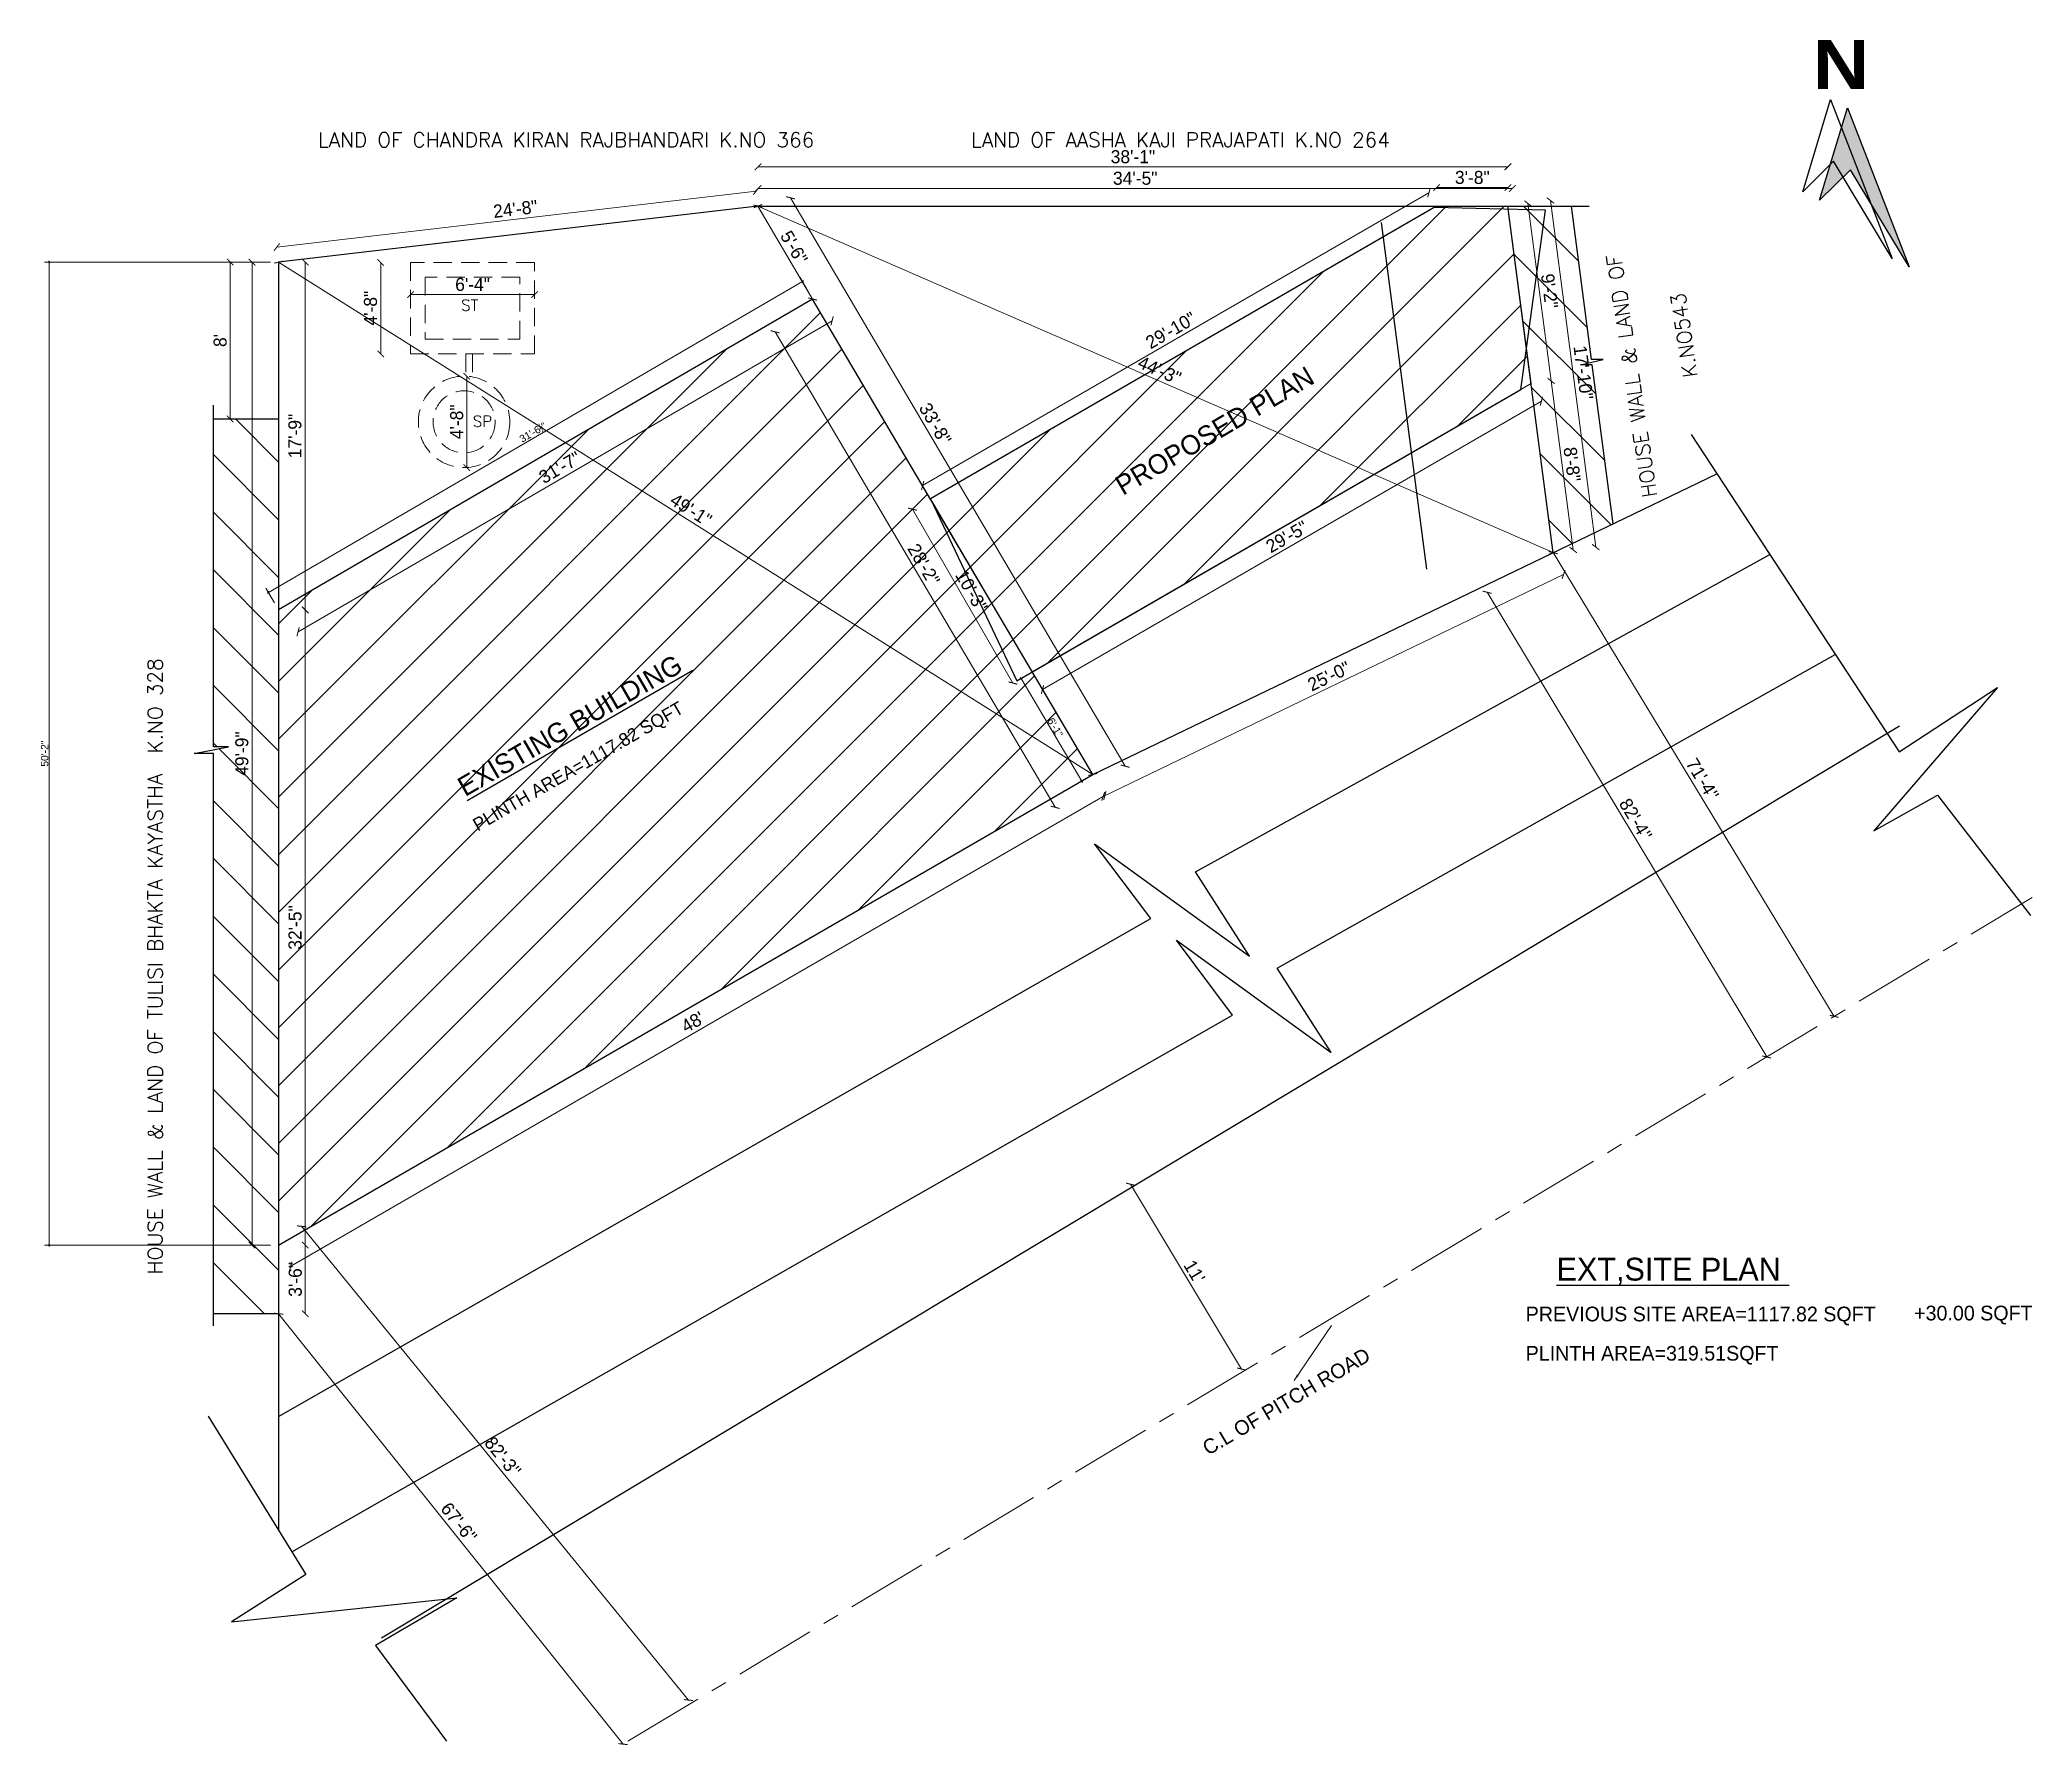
# Model space of a CAD drawing. Header units: inches. Extents: x 20273 to 74670, y -14357 to 735.
# Drawn here: x 63986 to 65207, y -10032 to -8987 of the extents above; entities that cross this region are included whole.
import ezdxf

# ---------------------------------------------------------------- set-up
doc = ezdxf.new("R2010")
doc.units = ezdxf.units.IN
doc.header["$LTSCALE"] = 5
doc.header["$MEASUREMENT"] = 0
doc.linetypes.add('CENTER', pattern=[2, 1.25, -0.25, 0.25, -0.25])
doc.linetypes.add('HIDDEN', pattern=[0.375, 0.25, -0.125])
doc.layers.add('A-WALL', color=7, linetype='Continuous', lineweight=9)
doc.layers.add('HATCH', color=253, linetype='Continuous', lineweight=0)
for name, color, linetype in [('DIM', 5, 'Continuous'), ('TEXT', 6, 'Continuous'), ('WALL', 7, 'Continuous')]:
    doc.layers.add(name, color=color, linetype=linetype)
doc.layers.add('dim line', color=7, linetype='Continuous', lineweight=15, true_color=0xfab2b2)
doc.styles.add('ARIAL', font='cityb___.ttf')
doc.styles.add('ROMANS', font='romans.shx', dxfattribs={"width": 0.8})
doc.styles.get("Standard").update_dxf_attribs({"font": 'arial.ttf'})
doc.styles.add('tt', font='stylu.ttf', dxfattribs={"height": 8})
doc.dimstyles.new('Copy(2) of STANDARD', dxfattribs={"dimtxt": 2, "dimasz": 4, "dimexe": 0, "dimexo": 0, "dimgap": 2, "dimtad": 1, "dimdec": 0, "dimzin": 0, "dimdsep": 46, "dimlunit": 3, "dimtxsty": 'tt', "dimblk": 'ARCHTICK', "dimcen": 0.0505, "dimse1": 1, "dimse2": 1, "dimclrd": 5, "dimclre": 5, "dimclrt": 7, "dimadec": 1, "dimazin": 0, "dimtm": 1e-09, "dimtfac": 1, "dimtdec": 0, "dimtofl": 0, "dimtmove": 1, "dimatfit": 3, "dimfxl": 1, "dimtolj": 2, "dimtzin": 0, "dimlwd": 13, "dimarcsym": 0})
doc.dimstyles.new('Standard$0', dxfattribs={"dimtxt": 6, "dimasz": 4, "dimexe": 3, "dimexo": 6, "dimgap": 3, "dimtad": 1, "dimdec": 1, "dimzin": 0, "dimdsep": 46, "dimlunit": 4, "dimtxsty": 'Standard', "dimcen": 0.09, "dimclrd": 6, "dimclre": 6, "dimclrt": 7, "dimadec": 0, "dimazin": 0, "dimtfac": 1, "dimtdec": 1, "dimtix": 1, "dimtofl": 0, "dimtmove": 1, "dimatfit": 3, "dimfxl": 1, "dimtolj": 1, "dimtzin": 0, "dimlwd": 18, "dimlwe": 18, "dimarcsym": 0})
pattern_1 = [(45, (43778.834, -5586.145), (-17.67767, 17.67767), [])]
pattern_2 = [(135, (43048.27, -24259.536), (-17.67767, -17.67767), [])]

# ---------------------------------------------------------------- blocks, each defined once
blk = doc.blocks.new('_ArchTick')
at = {"color": 0, "linetype": 'ByBlock', "const_width": 0.15}
blk.add_lwpolyline([(-0.5, -0.5), (0.5, 0.5)], dxfattribs=at)
blk = doc.blocks.new('*D733')
at = {"layer": 'Defpoints', "color": 0, "ltscale": 5, "transparency": 16777216}
for p in [(64841.7, -9089.1), (64526.9, -9260.2), (64531.6, -9268.3)]:
    blk.add_point(p, dxfattribs=at)
at = {"layer": 'DIM', "color": 5, "lineweight": 13, "ltscale": 5, "transparency": 16777216}
blk.add_line((64837, -9081), (64526.9, -9260.2), dxfattribs=at)
at = {"layer": 'DIM', "color": 5, "lineweight": 13, "ltscale": 5, "transparency": 16777216, "xscale": 4, "yscale": 4, "zscale": 4}
for p, rotation in [((64837, -9081), 30.02282740670279), ((64526.9, -9260.2), 210.0228274067028)]:
    blk.add_blockref('_ArchTick', p, dxfattribs=dict(at, rotation=rotation))
at = {"layer": 'DIM', "color": 7, "ltscale": 5, "transparency": 16777216, "insert": (64678.9, -9165.2), "char_height": 8, "attachment_point": 5, "rotation": 30.0228, "style": 'tt'}
blk.add_mtext('\\A2;29\'-10"', dxfattribs=at)
blk = doc.blocks.new('*D734')
at = {"layer": 'Defpoints', "color": 0, "ltscale": 5, "transparency": 16777216}
for p in [(64899.6, -9197.8), (64905.9, -9208.6), (64594.1, -9374.3)]:
    blk.add_point(p, dxfattribs=at)
at = {"layer": 'DIM', "color": 5, "lineweight": 13, "ltscale": 5, "transparency": 16777216}
blk.add_line((64600.3, -9385.2), (64905.9, -9208.6), dxfattribs=at)
at = {"layer": 'DIM', "color": 5, "lineweight": 13, "ltscale": 5, "transparency": 16777216, "xscale": 4, "yscale": 4, "zscale": 4}
for p, rotation in [((64905.9, -9208.6), 30.02282740670279), ((64600.3, -9385.2), 210.0228274067028)]:
    blk.add_blockref('_ArchTick', p, dxfattribs=dict(at, rotation=rotation))
at = {"layer": 'DIM', "color": 7, "ltscale": 5, "transparency": 16777216, "insert": (64750, -9291.6), "char_height": 8, "attachment_point": 5, "rotation": 30.0228, "style": 'tt'}
blk.add_mtext('\\A2;29\'-5"', dxfattribs=at)
blk = doc.blocks.new('*D735')
at = {"layer": 'Defpoints', "color": 0, "ltscale": 5, "transparency": 16777216}
for p in [(64885.4, -9077.8), (64841.7, -9089.1), (64885.4, -9089.1)]:
    blk.add_point(p, dxfattribs=at)
at = {"layer": 'DIM', "color": 5, "lineweight": 13, "ltscale": 5, "transparency": 16777216}
blk.add_line((64841.7, -9077.8), (64885.4, -9077.8), dxfattribs=at)
at = {"layer": 'DIM', "color": 5, "lineweight": 13, "ltscale": 5, "transparency": 16777216, "xscale": 4, "yscale": 4, "zscale": 4, "rotation": 180}
blk.add_blockref('_ArchTick', (64841.7, -9077.8), dxfattribs=at)
at = {"layer": 'DIM', "color": 5, "lineweight": 13, "ltscale": 5, "transparency": 16777216, "xscale": 4, "yscale": 4, "zscale": 4}
blk.add_blockref('_ArchTick', (64885.4, -9077.8), dxfattribs=at)
at = {"layer": 'DIM', "color": 7, "ltscale": 5, "transparency": 16777216, "insert": (64863.6, -9071.6), "char_height": 8, "attachment_point": 5, "style": 'tt'}
blk.add_mtext('\\A2;3\'-8"', dxfattribs=at)
blk = doc.blocks.new('*D736')
at = {"layer": 'Defpoints', "color": 0, "ltscale": 5, "transparency": 16777216}
for p in [(64885.4, -9089.1), (64897.7, -9087.5), (64899.6, -9197.8)]:
    blk.add_point(p, dxfattribs=at)
at = {"layer": 'DIM', "color": 5, "lineweight": 13, "ltscale": 5, "transparency": 16777216}
blk.add_line((64911.9, -9196.2), (64897.7, -9087.5), dxfattribs=at)
at = {"layer": 'DIM', "color": 5, "lineweight": 13, "ltscale": 5, "transparency": 16777216, "xscale": 4, "yscale": 4, "zscale": 4}
for p, rotation in [((64897.7, -9087.5), 97.43550611294224), ((64911.9, -9196.2), 277.4355061129422)]:
    blk.add_blockref('_ArchTick', p, dxfattribs=dict(at, rotation=rotation))
at = {"layer": 'DIM', "color": 7, "ltscale": 5, "transparency": 16777216, "insert": (64910.9, -9141.1), "char_height": 8, "attachment_point": 5, "rotation": 277.4355, "style": 'tt'}
blk.add_mtext('\\A2;9\'-2"', dxfattribs=at)
blk = doc.blocks.new('*D737')
at = {"layer": 'Defpoints', "color": 0, "ltscale": 5, "transparency": 16777216}
for p in [(64531.6, -9268.3), (64582.2, -9381.2), (64594.1, -9374.3)]:
    blk.add_point(p, dxfattribs=at)
at = {"layer": 'DIM', "color": 5, "lineweight": 13, "ltscale": 5, "transparency": 16777216}
blk.add_line((64520.7, -9274.7), (64582.2, -9381.2), dxfattribs=at)
at = {"layer": 'DIM', "color": 5, "lineweight": 13, "ltscale": 5, "transparency": 16777216, "xscale": 4, "yscale": 4, "zscale": 4}
for p, rotation in [((64520.7, -9274.7), 120.0228274067028), ((64582.2, -9381.2), 300.0228274067028)]:
    blk.add_blockref('_ArchTick', p, dxfattribs=dict(at, rotation=rotation))
at = {"layer": 'DIM', "color": 7, "ltscale": 5, "transparency": 16777216, "insert": (64556.8, -9324.8), "char_height": 8, "attachment_point": 5, "rotation": 300.0228, "style": 'tt'}
blk.add_mtext('\\A2;10\'-3"', dxfattribs=at)
blk = doc.blocks.new('*D713')
at = {"layer": 'Defpoints', "color": 0, "ltscale": 5, "transparency": 16777216}
for p in [(64426, -9089.1), (64426, -9089.1), (64913.1, -9301.3)]:
    blk.add_point(p, dxfattribs=at)
at = {"layer": 'DIM', "color": 5, "lineweight": 13, "ltscale": 5, "transparency": 16777216}
blk.add_line((64913.1, -9301.3), (64426, -9089.1), dxfattribs=at)
at = {"layer": 'DIM', "color": 5, "lineweight": 13, "ltscale": 5, "transparency": 16777216, "xscale": 4, "yscale": 4, "zscale": 4}
for p, rotation in [((64426, -9089.1), 156.4590553134295), ((64913.1, -9301.3), 336.4590553134295)]:
    blk.add_blockref('_ArchTick', p, dxfattribs=dict(at, rotation=rotation))
at = {"layer": 'DIM', "color": 7, "ltscale": 5, "transparency": 16777216, "insert": (64672, -9189.6), "char_height": 8, "attachment_point": 5, "rotation": 336.4591, "style": 'tt'}
blk.add_mtext('\\A2;44\'-3"', dxfattribs=at)
blk = doc.blocks.new('*D714')
at = {"layer": 'Defpoints', "color": 0, "ltscale": 5, "transparency": 16777216}
for p in [(64477.1, -9065.6), (64445.9, -9084), (64682.2, -9413.7)]:
    blk.add_point(p, dxfattribs=at)
at = {"layer": 'DIM', "color": 5, "lineweight": 13, "ltscale": 5, "transparency": 16777216}
blk.add_line((64651, -9432.1), (64445.9, -9084), dxfattribs=at)
at = {"layer": 'DIM', "color": 5, "lineweight": 13, "ltscale": 5, "transparency": 16777216, "xscale": 4, "yscale": 4, "zscale": 4}
for p, rotation in [((64445.9, -9084), 120.5085900979847), ((64651, -9432.1), 300.5085900979847)]:
    blk.add_blockref('_ArchTick', p, dxfattribs=dict(at, rotation=rotation))
at = {"layer": 'DIM', "color": 7, "ltscale": 5, "transparency": 16777216, "insert": (64534.6, -9222.4), "char_height": 8, "attachment_point": 5, "rotation": 300.5086, "style": 'tt'}
blk.add_mtext('\\A2;33\'-8"', dxfattribs=at)
blk = doc.blocks.new('*D738')
at = {"layer": 'Defpoints', "color": 0, "ltscale": 5, "transparency": 16777216}
for p in [(64132.4, -9123.4), (64631.1, -9437.2), (64631.1, -9437.2)]:
    blk.add_point(p, dxfattribs=at)
at = {"layer": 'DIM', "color": 5, "lineweight": 13, "ltscale": 5, "transparency": 16777216}
blk.add_line((64132.4, -9123.4), (64631.1, -9437.2), dxfattribs=at)
at = {"layer": 'DIM', "color": 5, "lineweight": 13, "ltscale": 5, "transparency": 16777216, "xscale": 4, "yscale": 4, "zscale": 4}
for p, rotation in [((64132.4, -9123.4), 147.8211343331413), ((64631.1, -9437.2), 327.8211343331413)]:
    blk.add_blockref('_ArchTick', p, dxfattribs=dict(at, rotation=rotation))
at = {"layer": 'DIM', "color": 7, "ltscale": 5, "transparency": 16777216, "insert": (64385, -9275.1), "char_height": 8, "attachment_point": 5, "rotation": 327.8211, "style": 'tt'}
blk.add_mtext('\\A2;49\'-1"', dxfattribs=at)
blk = doc.blocks.new('*D715')
at = {"layer": 'Defpoints', "color": 0, "ltscale": 5, "transparency": 16777216}
for p in [(64885.4, -9065), (64426, -9089.1), (64885.4, -9089.1)]:
    blk.add_point(p, dxfattribs=at)
at = {"layer": 'DIM', "color": 5, "lineweight": 13, "ltscale": 5, "transparency": 16777216}
blk.add_line((64426, -9065), (64885.4, -9065), dxfattribs=at)
at = {"layer": 'DIM', "color": 5, "lineweight": 13, "ltscale": 5, "transparency": 16777216, "xscale": 4, "yscale": 4, "zscale": 4, "rotation": 180}
blk.add_blockref('_ArchTick', (64426, -9065), dxfattribs=at)
at = {"layer": 'DIM', "color": 5, "lineweight": 13, "ltscale": 5, "transparency": 16777216, "xscale": 4, "yscale": 4, "zscale": 4}
blk.add_blockref('_ArchTick', (64885.4, -9065), dxfattribs=at)
at = {"layer": 'DIM', "color": 7, "ltscale": 5, "transparency": 16777216, "insert": (64655.7, -9058.9), "char_height": 8, "attachment_point": 5, "style": 'tt'}
blk.add_mtext('\\A2;38\'-1"', dxfattribs=at)
blk = doc.blocks.new('*D716')
at = {"layer": 'Defpoints', "color": 0, "ltscale": 5, "transparency": 16777216}
for p in [(64424.9, -9079.9), (64426, -9089.1), (64132.4, -9123.4)]:
    blk.add_point(p, dxfattribs=at)
at = {"layer": 'DIM', "color": 5, "lineweight": 13, "ltscale": 5, "transparency": 16777216}
blk.add_line((64131.3, -9114.2), (64424.9, -9079.9), dxfattribs=at)
at = {"layer": 'DIM', "color": 5, "lineweight": 13, "ltscale": 5, "transparency": 16777216, "xscale": 4, "yscale": 4, "zscale": 4}
for p, rotation in [((64424.9, -9079.9), 6.656485109489094), ((64131.3, -9114.2), 186.6564851094891)]:
    blk.add_blockref('_ArchTick', p, dxfattribs=dict(at, rotation=rotation))
at = {"layer": 'DIM', "color": 7, "ltscale": 5, "transparency": 16777216, "insert": (64277.4, -9090.9), "char_height": 8, "attachment_point": 5, "rotation": 6.6565, "style": 'tt'}
blk.add_mtext('\\A2;24\'-8"', dxfattribs=at)
blk = doc.blocks.new('*D717')
at = {"layer": 'Defpoints', "color": 0, "ltscale": 5, "transparency": 16777216}
for p in [(64116.1, -9123.4), (64132.4, -9123.4), (64132.4, -9725.4)]:
    blk.add_point(p, dxfattribs=at)
at = {"layer": 'DIM', "color": 5, "lineweight": 13, "ltscale": 5, "transparency": 16777216}
blk.add_line((64116.1, -9725.4), (64116.1, -9123.4), dxfattribs=at)
at = {"layer": 'DIM', "color": 5, "lineweight": 13, "ltscale": 5, "transparency": 16777216, "xscale": 4, "yscale": 4, "zscale": 4}
for p, rotation in [((64116.1, -9123.4), 90), ((64116.1, -9725.4), 270)]:
    blk.add_blockref('_ArchTick', p, dxfattribs=dict(at, rotation=rotation))
at = {"layer": 'DIM', "color": 7, "ltscale": 5, "transparency": 16777216, "insert": (64109.9, -9424.4), "char_height": 8, "attachment_point": 5, "rotation": 90, "style": 'tt'}
blk.add_mtext('\\A2;49\'-9"', dxfattribs=at)
blk = doc.blocks.new('*D718')
at = {"layer": 'Defpoints', "color": 0, "ltscale": 5, "transparency": 16777216}
for p in [(64913.1, -9301.3), (64919.5, -9314.7), (64631.1, -9437.2)]:
    blk.add_point(p, dxfattribs=at)
at = {"layer": 'DIM', "color": 5, "lineweight": 13, "ltscale": 5, "transparency": 16777216}
blk.add_line((64637.5, -9450.6), (64919.5, -9314.7), dxfattribs=at)
at = {"layer": 'DIM', "color": 5, "lineweight": 13, "ltscale": 5, "transparency": 16777216, "xscale": 4, "yscale": 4, "zscale": 4}
for p, rotation in [((64919.5, -9314.7), 25.72641114425595), ((64637.5, -9450.6), 205.726411144256)]:
    blk.add_blockref('_ArchTick', p, dxfattribs=dict(at, rotation=rotation))
at = {"layer": 'DIM', "color": 7, "ltscale": 5, "transparency": 16777216, "insert": (64775.8, -9377), "char_height": 8, "attachment_point": 5, "rotation": 25.7264, "style": 'tt'}
blk.add_mtext('\\A2;25\'-0"', dxfattribs=at)
blk = doc.blocks.new('*D719')
at = {"layer": 'Defpoints', "color": 0, "ltscale": 5, "transparency": 16777216}
for p in [(64132.4, -9725.4), (64383.4, -10004), (64369.3, -10015.5)]:
    blk.add_point(p, dxfattribs=at)
at = {"layer": 'DIM', "color": 5, "lineweight": 13, "ltscale": 5, "transparency": 16777216}
blk.add_line((64146.5, -9713.9), (64383.4, -10004), dxfattribs=at)
at = {"layer": 'DIM', "color": 5, "lineweight": 13, "ltscale": 5, "transparency": 16777216, "xscale": 4, "yscale": 4, "zscale": 4}
for p, rotation in [((64146.5, -9713.9), 129.2346719250575), ((64383.4, -10004), 309.2346719250575)]:
    blk.add_blockref('_ArchTick', p, dxfattribs=dict(at, rotation=rotation))
at = {"layer": 'DIM', "color": 7, "ltscale": 5, "transparency": 16777216, "insert": (64269.7, -9855), "char_height": 8, "attachment_point": 5, "rotation": 309.2347, "style": 'tt'}
blk.add_mtext("\\A2;82'-3''", dxfattribs=at)
blk = doc.blocks.new('*D720')
at = {"layer": 'Defpoints', "color": 0, "ltscale": 5, "transparency": 16777216}
for p in [(64913.1, -9301.3), (65084.2, -9586), (65043.9, -9610.2)]:
    blk.add_point(p, dxfattribs=at)
at = {"layer": 'DIM', "color": 5, "lineweight": 13, "ltscale": 5, "transparency": 16777216}
blk.add_line((64872.7, -9325.6), (65043.9, -9610.2), dxfattribs=at)
at = {"layer": 'DIM', "color": 5, "lineweight": 13, "ltscale": 5, "transparency": 16777216, "xscale": 4, "yscale": 4, "zscale": 4}
for p, rotation in [((64872.7, -9325.6), 121.020957503502), ((65043.9, -9610.2), 301.020957503502)]:
    blk.add_blockref('_ArchTick', p, dxfattribs=dict(at, rotation=rotation))
at = {"layer": 'DIM', "color": 7, "ltscale": 5, "transparency": 16777216, "insert": (64963.6, -9464.7), "char_height": 8, "attachment_point": 5, "rotation": 301.021, "style": 'tt'}
blk.add_mtext("\\A2;82'-4''", dxfattribs=at)
blk = doc.blocks.new('*D721')
at = {"layer": 'Defpoints', "color": 0, "ltscale": 5, "transparency": 16777216}
for p in [(64654.2, -9688.1), (64654.2, -9688.1), (64722.2, -9801.3)]:
    blk.add_point(p, dxfattribs=at)
at = {"layer": 'DIM', "color": 5, "lineweight": 13, "ltscale": 5, "transparency": 16777216}
blk.add_line((64722.2, -9801.3), (64654.2, -9688.1), dxfattribs=at)
at = {"layer": 'DIM', "color": 5, "lineweight": 13, "ltscale": 5, "transparency": 16777216, "xscale": 4, "yscale": 4, "zscale": 4}
for p, rotation in [((64654.2, -9688.1), 120.9954618466229), ((64722.2, -9801.3), 300.9954618466229)]:
    blk.add_blockref('_ArchTick', p, dxfattribs=dict(at, rotation=rotation))
at = {"layer": 'DIM', "color": 7, "ltscale": 5, "transparency": 16777216, "insert": (64693.4, -9741.6), "char_height": 8, "attachment_point": 5, "rotation": 300.9955, "style": 'tt'}
blk.add_mtext("\\A2;11'", dxfattribs=at)
blk = doc.blocks.new('*D722')
at = {"layer": 'Defpoints', "color": 0, "ltscale": 5, "transparency": 16777216}
for p in [(64913.1, -9301.3), (65085.3, -9585.3), (65085.3, -9585.3)]:
    blk.add_point(p, dxfattribs=at)
at = {"layer": 'DIM', "color": 5, "lineweight": 13, "ltscale": 5, "transparency": 16777216}
blk.add_line((64913.1, -9301.3), (65085.3, -9585.3), dxfattribs=at)
at = {"layer": 'DIM', "color": 5, "lineweight": 13, "ltscale": 5, "transparency": 16777216, "xscale": 4, "yscale": 4, "zscale": 4}
for p, rotation in [((64913.1, -9301.3), 121.2299142519415), ((65085.3, -9585.3), 301.2299142519415)]:
    blk.add_blockref('_ArchTick', p, dxfattribs=dict(at, rotation=rotation))
at = {"layer": 'DIM', "color": 7, "ltscale": 5, "transparency": 16777216, "insert": (65004.6, -9440.1), "char_height": 8, "attachment_point": 5, "rotation": 301.2299, "style": 'tt'}
blk.add_mtext("\\A2;71'-4''", dxfattribs=at)
blk = doc.blocks.new('*D723')
at = {"layer": 'Defpoints', "color": 0, "ltscale": 5, "transparency": 16777216}
for p in [(64132.4, -9767.4), (64343.4, -10031), (64343.4, -10031)]:
    blk.add_point(p, dxfattribs=at)
at = {"layer": 'DIM', "color": 5, "lineweight": 13, "ltscale": 5, "transparency": 16777216}
blk.add_line((64132.4, -9767.4), (64343.4, -10031), dxfattribs=at)
at = {"layer": 'DIM', "color": 5, "lineweight": 13, "ltscale": 5, "transparency": 16777216, "xscale": 4, "yscale": 4, "zscale": 4}
for p, rotation in [((64132.4, -9767.4), 128.6745829796092), ((64343.4, -10031), 308.6745829796092)]:
    blk.add_blockref('_ArchTick', p, dxfattribs=dict(at, rotation=rotation))
at = {"layer": 'DIM', "color": 7, "ltscale": 5, "transparency": 16777216, "insert": (64242.8, -9895.3), "char_height": 8, "attachment_point": 5, "rotation": 308.6746, "style": 'tt'}
blk.add_mtext("\\A2;67'-6''", dxfattribs=at)
blk = doc.blocks.new('*D724')
at = {"layer": 'Defpoints', "color": 0, "ltscale": 5, "transparency": 16777216}
for p in [(64885.4, -9089.1), (64939.2, -9297.9), (64913.1, -9301.3)]:
    blk.add_point(p, dxfattribs=at)
at = {"layer": 'DIM', "color": 5, "lineweight": 13, "ltscale": 5, "transparency": 16777216}
blk.add_line((64911.5, -9085.7), (64939.2, -9297.9), dxfattribs=at)
at = {"layer": 'DIM', "color": 5, "lineweight": 13, "ltscale": 5, "transparency": 16777216, "xscale": 4, "yscale": 4, "zscale": 4}
for p, rotation in [((64911.5, -9085.7), 97.43550611295157), ((64939.2, -9297.9), 277.4355061129515)]:
    blk.add_blockref('_ArchTick', p, dxfattribs=dict(at, rotation=rotation))
at = {"layer": 'DIM', "color": 7, "ltscale": 5, "transparency": 16777216, "insert": (64931.6, -9191), "char_height": 8, "attachment_point": 5, "rotation": 277.4355, "style": 'tt'}
blk.add_mtext('\\A2;17\'-10"', dxfattribs=at)
blk = doc.blocks.new('*D725')
at = {"layer": 'Defpoints', "color": 0, "ltscale": 5, "transparency": 16777216}
for p in [(64247.1, -9193.3), (64244.9, -9249.2), (64247.6, -9249.2)]:
    blk.add_point(p, dxfattribs=at)
at = {"layer": 'DIM', "color": 5, "lineweight": 13, "ltscale": 5, "transparency": 16777216}
blk.add_line((64247.6, -9193.3), (64247.6, -9249.2), dxfattribs=at)
at = {"layer": 'DIM', "color": 5, "lineweight": 13, "ltscale": 5, "transparency": 16777216, "xscale": 4, "yscale": 4, "zscale": 4}
for p, rotation in [((64247.6, -9193.3), 90), ((64247.6, -9249.2), 270)]:
    blk.add_blockref('_ArchTick', p, dxfattribs=dict(at, rotation=rotation))
at = {"layer": 'DIM', "color": 7, "ltscale": 5, "transparency": 16777216, "insert": (64241.5, -9221.2), "char_height": 8, "attachment_point": 5, "rotation": 90, "style": 'tt'}
blk.add_mtext('\\A2;4\'-8"', dxfattribs=at)
blk = doc.blocks.new('*D726')
at = {"layer": 'Defpoints', "color": 0, "ltscale": 5, "transparency": 16777216}
for p in [(64213.2, -9123.6), (64194.9, -9179.6), (64213.2, -9179.6)]:
    blk.add_point(p, dxfattribs=at)
at = {"layer": 'DIM', "color": 5, "lineweight": 13, "ltscale": 5, "transparency": 16777216}
blk.add_line((64194.9, -9123.6), (64194.9, -9179.6), dxfattribs=at)
at = {"layer": 'DIM', "color": 5, "lineweight": 13, "ltscale": 5, "transparency": 16777216, "xscale": 4, "yscale": 4, "zscale": 4}
for p, rotation in [((64194.9, -9123.6), 90), ((64194.9, -9179.6), 270)]:
    blk.add_blockref('_ArchTick', p, dxfattribs=dict(at, rotation=rotation))
at = {"layer": 'DIM', "color": 7, "ltscale": 5, "transparency": 16777216, "insert": (64188.7, -9151.6), "char_height": 8, "attachment_point": 5, "rotation": 90, "style": 'tt'}
blk.add_mtext('\\A2;4\'-8"', dxfattribs=at)
blk = doc.blocks.new('*D727')
at = {"layer": 'Defpoints', "color": 0, "ltscale": 5, "transparency": 16777216}
for p in [(64213.2, -9152.6), (64289.2, -9143.3), (64289.2, -9152.6)]:
    blk.add_point(p, dxfattribs=at)
at = {"layer": 'DIM', "color": 5, "lineweight": 13, "ltscale": 5, "transparency": 16777216}
blk.add_line((64213.2, -9143.3), (64289.2, -9143.3), dxfattribs=at)
at = {"layer": 'DIM', "color": 5, "lineweight": 13, "ltscale": 5, "transparency": 16777216, "xscale": 4, "yscale": 4, "zscale": 4, "rotation": 180}
blk.add_blockref('_ArchTick', (64213.2, -9143.3), dxfattribs=at)
at = {"layer": 'DIM', "color": 5, "lineweight": 13, "ltscale": 5, "transparency": 16777216, "xscale": 4, "yscale": 4, "zscale": 4}
blk.add_blockref('_ArchTick', (64289.2, -9143.3), dxfattribs=at)
at = {"layer": 'DIM', "color": 7, "ltscale": 5, "transparency": 16777216, "insert": (64251.2, -9137.1), "char_height": 8, "attachment_point": 5, "style": 'tt'}
blk.add_mtext('\\A2;6\'-4"', dxfattribs=at)
blk = doc.blocks.new('*D728')
at = {"layer": 'Defpoints', "color": 0, "ltscale": 5, "transparency": 16777216}
for p in [(64132.4, -9123.4), (64148.7, -9123.4), (64132.4, -9336.4)]:
    blk.add_point(p, dxfattribs=at)
at = {"layer": 'DIM', "color": 5, "lineweight": 13, "ltscale": 5, "transparency": 16777216}
blk.add_line((64148.7, -9336.4), (64148.7, -9123.4), dxfattribs=at)
at = {"layer": 'DIM', "color": 5, "lineweight": 13, "ltscale": 5, "transparency": 16777216, "xscale": 4, "yscale": 4, "zscale": 4}
for p, rotation in [((64148.7, -9123.4), 90), ((64148.7, -9336.4), 270)]:
    blk.add_blockref('_ArchTick', p, dxfattribs=dict(at, rotation=rotation))
at = {"layer": 'DIM', "color": 7, "ltscale": 5, "transparency": 16777216, "insert": (64142.4, -9229.9), "char_height": 8, "attachment_point": 5, "rotation": 90, "style": 'tt'}
blk.add_mtext('\\A2;17\'-9"', dxfattribs=at)
blk = doc.blocks.new('*D739')
at = {"layer": 'Defpoints', "color": 0, "ltscale": 5, "transparency": 16777216}
for p in [(64163.1, -9336.4), (64148.7, -9725.4), (64163.1, -9725.4)]:
    blk.add_point(p, dxfattribs=at)
at = {"layer": 'DIM', "color": 5, "lineweight": 13, "ltscale": 5, "transparency": 16777216}
blk.add_line((64148.7, -9336.4), (64148.7, -9725.4), dxfattribs=at)
at = {"layer": 'DIM', "color": 5, "lineweight": 13, "ltscale": 5, "transparency": 16777216, "xscale": 4, "yscale": 4, "zscale": 4}
for p, rotation in [((64148.7, -9336.4), 90), ((64148.7, -9725.4), 270)]:
    blk.add_blockref('_ArchTick', p, dxfattribs=dict(at, rotation=rotation))
at = {"layer": 'DIM', "color": 7, "ltscale": 5, "transparency": 16777216, "insert": (64142.5, -9530.9), "char_height": 8, "attachment_point": 5, "rotation": 90, "style": 'tt'}
blk.add_mtext('\\A2;32\'-5"', dxfattribs=at)
blk = doc.blocks.new('*D729')
at = {"layer": 'Defpoints', "color": 0, "ltscale": 5, "transparency": 16777216}
for p in [(64510.6, -9122.5), (64682.2, -9413.7), (64608.1, -9457.3)]:
    blk.add_point(p, dxfattribs=at)
at = {"layer": 'DIM', "color": 5, "lineweight": 13, "ltscale": 5, "transparency": 16777216}
blk.add_line((64436.5, -9166.1), (64608.1, -9457.3), dxfattribs=at)
at = {"layer": 'DIM', "color": 5, "lineweight": 13, "ltscale": 5, "transparency": 16777216, "xscale": 4, "yscale": 4, "zscale": 4}
for p, rotation in [((64436.5, -9166.1), 120.5085900979861), ((64608.1, -9457.3), 300.5085900979861)]:
    blk.add_blockref('_ArchTick', p, dxfattribs=dict(at, rotation=rotation))
at = {"layer": 'DIM', "color": 7, "ltscale": 5, "transparency": 16777216, "insert": (64527.6, -9308.6), "char_height": 8, "attachment_point": 5, "rotation": 300.5086, "style": 'tt'}
blk.add_mtext('\\A2;28\'-2"', dxfattribs=at)
blk = doc.blocks.new('*D740')
at = {"layer": 'Defpoints', "color": 0, "ltscale": 5, "transparency": 16777216}
for p in [(64459.5, -9139), (64471.4, -9159.4), (64132.4, -9329.4)]:
    blk.add_point(p, dxfattribs=at)
at = {"layer": 'DIM', "color": 5, "lineweight": 13, "ltscale": 5, "transparency": 16777216}
blk.add_line((64144.3, -9349.8), (64471.4, -9159.4), dxfattribs=at)
at = {"layer": 'DIM', "color": 5, "lineweight": 13, "ltscale": 5, "transparency": 16777216, "xscale": 4, "yscale": 4, "zscale": 4}
for p, rotation in [((64471.4, -9159.4), 30.20167562402278), ((64144.3, -9349.8), 210.2016756240228)]:
    blk.add_blockref('_ArchTick', p, dxfattribs=dict(at, rotation=rotation))
at = {"layer": 'DIM', "color": 7, "ltscale": 5, "transparency": 16777216, "insert": (64304.7, -9249.2), "char_height": 8, "attachment_point": 5, "rotation": 30.2017, "style": 'tt'}
blk.add_mtext('\\A2;31\'-7"', dxfattribs=at)
blk = doc.blocks.new('*D730')
at = {"layer": 'Defpoints', "color": 0, "ltscale": 5, "transparency": 16777216}
for p in [(64631.1, -9437.2), (64638.5, -9450.1), (64132.4, -9725.4)]:
    blk.add_point(p, dxfattribs=at)
at = {"layer": 'DIM', "color": 5, "lineweight": 13, "ltscale": 5, "transparency": 16777216}
blk.add_line((64139.8, -9738.3), (64638.5, -9450.1), dxfattribs=at)
at = {"layer": 'DIM', "color": 5, "lineweight": 13, "ltscale": 5, "transparency": 16777216, "xscale": 4, "yscale": 4, "zscale": 4}
for p, rotation in [((64638.5, -9450.1), 30.02282740668972), ((64139.8, -9738.3), 210.0228274066897)]:
    blk.add_blockref('_ArchTick', p, dxfattribs=dict(at, rotation=rotation))
at = {"layer": 'DIM', "color": 7, "ltscale": 5, "transparency": 16777216, "insert": (64386.1, -9588.8), "char_height": 8, "attachment_point": 5, "rotation": 30.0228, "style": 'tt'}
blk.add_mtext("\\A2;48'", dxfattribs=at)
blk = doc.blocks.new('*D731')
at = {"layer": 'Defpoints', "color": 0, "ltscale": 5, "transparency": 16777216}
for p in [(64160.9, -9725.4), (64148.7, -9767.4), (64160.9, -9767.4)]:
    blk.add_point(p, dxfattribs=at)
at = {"layer": 'DIM', "color": 5, "lineweight": 13, "ltscale": 5, "transparency": 16777216}
blk.add_line((64148.7, -9725.4), (64148.7, -9767.4), dxfattribs=at)
at = {"layer": 'DIM', "color": 5, "lineweight": 13, "ltscale": 5, "transparency": 16777216, "xscale": 4, "yscale": 4, "zscale": 4}
for p, rotation in [((64148.7, -9725.4), 90), ((64148.7, -9767.4), 270)]:
    blk.add_blockref('_ArchTick', p, dxfattribs=dict(at, rotation=rotation))
at = {"layer": 'DIM', "color": 7, "ltscale": 5, "transparency": 16777216, "insert": (64142.6, -9746.4), "char_height": 8, "attachment_point": 5, "rotation": 90, "style": 'tt'}
blk.add_mtext('\\A2;3\'-6"', dxfattribs=at)
blk = doc.blocks.new('*D732')
at = {"layer": 'Defpoints', "color": 0, "ltscale": 5, "transparency": 16777216}
for p in [(64102.7, -9123.4), (64132.4, -9123.4), (64118.9, -9219.4)]:
    blk.add_point(p, dxfattribs=at)
at = {"layer": 'DIM', "color": 5, "lineweight": 13, "ltscale": 5, "transparency": 16777216}
blk.add_line((64102.7, -9219.4), (64102.7, -9123.4), dxfattribs=at)
at = {"layer": 'DIM', "color": 5, "lineweight": 13, "ltscale": 5, "transparency": 16777216, "xscale": 4, "yscale": 4, "zscale": 4}
for p, rotation in [((64102.7, -9123.4), 90), ((64102.7, -9219.4), 270)]:
    blk.add_blockref('_ArchTick', p, dxfattribs=dict(at, rotation=rotation))
at = {"layer": 'DIM', "color": 7, "ltscale": 5, "transparency": 16777216, "insert": (64096.6, -9171.4), "char_height": 8, "attachment_point": 5, "rotation": 90, "style": 'tt'}
blk.add_mtext("\\A2;8'", dxfattribs=at)
blk = doc.blocks.new('*D741')
at = {"layer": 'Defpoints', "color": 0, "ltscale": 5, "transparency": 16777216}
for p in [(64426, -9089.1), (64426, -9089.1), (64459.5, -9146)]:
    blk.add_point(p, dxfattribs=at)
at = {"layer": 'DIM', "color": 5, "lineweight": 13, "ltscale": 5, "transparency": 16777216}
blk.add_line((64459.5, -9146), (64426, -9089.1), dxfattribs=at)
at = {"layer": 'DIM', "color": 5, "lineweight": 13, "ltscale": 5, "transparency": 16777216, "xscale": 4, "yscale": 4, "zscale": 4}
for p, rotation in [((64426, -9089.1), 120.5085900979771), ((64459.5, -9146), 300.5085900979771)]:
    blk.add_blockref('_ArchTick', p, dxfattribs=dict(at, rotation=rotation))
at = {"layer": 'DIM', "color": 7, "ltscale": 5, "transparency": 16777216, "insert": (64448.1, -9114.4), "char_height": 8, "attachment_point": 5, "rotation": 300.5086, "style": 'tt'}
blk.add_mtext('\\A2;5\'-6"', dxfattribs=at)
blk = doc.blocks.new('*D742')
at = {"layer": 'Defpoints', "color": 0, "ltscale": 5, "transparency": 16777216}
for p in [(64888.1, -9078.3), (64426, -9089.1), (64888.1, -9089.1)]:
    blk.add_point(p, dxfattribs=at)
at = {"layer": 'DIM', "color": 5, "lineweight": 13, "ltscale": 5, "transparency": 16777216}
blk.add_line((64426, -9078.3), (64888.1, -9078.3), dxfattribs=at)
at = {"layer": 'DIM', "color": 5, "lineweight": 13, "ltscale": 5, "transparency": 16777216, "xscale": 4, "yscale": 4, "zscale": 4, "rotation": 180}
blk.add_blockref('_ArchTick', (64426, -9078.3), dxfattribs=at)
at = {"layer": 'DIM', "color": 5, "lineweight": 13, "ltscale": 5, "transparency": 16777216, "xscale": 4, "yscale": 4, "zscale": 4}
blk.add_blockref('_ArchTick', (64888.1, -9078.3), dxfattribs=at)
at = {"layer": 'DIM', "color": 7, "ltscale": 5, "transparency": 16777216, "insert": (64657.1, -9072.1), "char_height": 8, "attachment_point": 5, "style": 'tt'}
blk.add_mtext('\\A2;34\'-5"', dxfattribs=at)
blk = doc.blocks.new('*D743')
at = {"layer": 'Defpoints', "color": 0, "ltscale": 5, "transparency": 16777216}
for p in [(64899.6, -9197.8), (64913.1, -9301.3), (64925.4, -9299.7)]:
    blk.add_point(p, dxfattribs=at)
at = {"layer": 'DIM', "color": 5, "lineweight": 13, "ltscale": 5, "transparency": 16777216}
blk.add_line((64911.9, -9196.2), (64925.4, -9299.7), dxfattribs=at)
at = {"layer": 'DIM', "color": 5, "lineweight": 13, "ltscale": 5, "transparency": 16777216, "xscale": 4, "yscale": 4, "zscale": 4}
for p, rotation in [((64911.9, -9196.2), 97.43550611288791), ((64925.4, -9299.7), 277.4355061128879)]:
    blk.add_blockref('_ArchTick', p, dxfattribs=dict(at, rotation=rotation))
at = {"layer": 'DIM', "color": 7, "ltscale": 5, "transparency": 16777216, "insert": (64924.7, -9247.2), "char_height": 8, "attachment_point": 5, "rotation": 277.4355, "style": 'tt'}
blk.add_mtext('\\A2;8\'-8"', dxfattribs=at)
blk = doc.blocks.new('oblique')
at = {"color": 0, "lineweight": -2}
blk.add_line((0.25, 0.25), (-0.25, -0.25), dxfattribs=at)
at = {"layer": 'dim line', "lineweight": 9}
for p, q in [((-0.4375, 0), (0.4375, 0)), ((0, 0.4375), (0, -0.4375))]:
    blk.add_line(p, q, dxfattribs=at)
blk = doc.blocks.new('*D744')
at = {"layer": 'A-WALL', "color": 47, "lineweight": 0, "ltscale": 5, "transparency": 16777216}
for p, q in [((64127.4, -9123.4), (63988.9, -9123.4)), ((64127.4, -9725.4), (63988.9, -9725.4))]:
    blk.add_line(p, q, dxfattribs=at)
at = {"layer": 'A-WALL', "color": 33, "lineweight": 0, "ltscale": 5, "transparency": 16777216}
blk.add_line((63991.9, -9123.4), (63991.9, -9725.4), dxfattribs=at)
at = {"layer": 'Defpoints', "color": 0, "ltscale": 5, "transparency": 16777216}
for p in [(64132.4, -9123.4), (63991.9, -9725.4), (64132.4, -9725.4)]:
    blk.add_point(p, dxfattribs=at)
at = {"layer": 'A-WALL', "color": 33, "lineweight": 0, "ltscale": 5, "transparency": 16777216, "xscale": 2, "yscale": 2, "zscale": 2}
for p, rotation in [((63991.9, -9123.4), 90), ((63991.9, -9725.4), 270)]:
    blk.add_blockref('oblique', p, dxfattribs=dict(at, rotation=rotation))
at = {"layer": 'A-WALL', "color": 7, "ltscale": 5, "transparency": 16777216, "insert": (63989.1, -9424.4), "char_height": 4.5, "attachment_point": 5, "rotation": 90}
blk.add_mtext('\\A1;50\'-2"', dxfattribs=at)
blk = doc.blocks.new('_OBLIQUE')
at = {"color": 0, "linetype": 'ByBlock'}
blk.add_line((-0.5, -0.5), (0.5, 0.5), dxfattribs=at)
blk = doc.blocks.new('*D745')
at = {"layer": 'A-WALL', "color": 33, "lineweight": 0, "ltscale": 5, "transparency": 16777216}
blk.add_line((64453.3, -9135.3), (64126.1, -9325.7), dxfattribs=at)
at = {"layer": 'A-WALL', "color": 47, "lineweight": 0, "ltscale": 5, "transparency": 16777216}
for p, q in [((64457, -9141.7), (64451.8, -9132.7)), ((64129.9, -9332.1), (64124.6, -9323.1))]:
    blk.add_line(p, q, dxfattribs=at)
at = {"layer": 'Defpoints', "color": 0, "ltscale": 5, "transparency": 16777216}
for p in [(64459.5, -9146), (64126.1, -9325.7), (64132.4, -9336.4)]:
    blk.add_point(p, dxfattribs=at)
at = {"layer": 'A-WALL', "color": 33, "lineweight": 0, "ltscale": 5, "transparency": 16777216, "xscale": 2, "yscale": 2, "zscale": 2}
for p, rotation in [((64453.3, -9135.3), 30.20167562402474), ((64126.1, -9325.7), 210.2016756240247)]:
    blk.add_blockref('oblique', p, dxfattribs=dict(at, rotation=rotation))
at = {"layer": 'A-WALL', "color": 7, "ltscale": 5, "transparency": 16777216, "insert": (64288.1, -9227.7), "char_height": 4.5, "attachment_point": 5, "rotation": 30.2017}
blk.add_mtext('\\A1;31\'-6{\\H0.5x;\\S1/2;}"', dxfattribs=at)
blk = doc.blocks.new('*D746')
at = {"layer": 'A-WALL', "color": 47, "lineweight": 0, "ltscale": 5, "transparency": 16777216}
for p, q in [((64589.7, -9376.9), (64584.6, -9379.9)), ((64626.8, -9439.7), (64621.7, -9442.8))]:
    blk.add_line(p, q, dxfattribs=at)
at = {"layer": 'A-WALL', "color": 33, "lineweight": 0, "ltscale": 5, "transparency": 16777216}
blk.add_line((64624.3, -9441.3), (64587.2, -9378.4), dxfattribs=at)
at = {"layer": 'Defpoints', "color": 0, "ltscale": 5, "transparency": 16777216}
for p in [(64587.2, -9378.4), (64594.1, -9374.3), (64631.1, -9437.2)]:
    blk.add_point(p, dxfattribs=at)
at = {"layer": 'A-WALL', "color": 33, "lineweight": 0, "ltscale": 5, "transparency": 16777216, "xscale": 2, "yscale": 2, "zscale": 2}
for p, rotation in [((64587.2, -9378.4), 120.5085900979961), ((64624.3, -9441.3), 300.508590097996)]:
    blk.add_blockref('oblique', p, dxfattribs=dict(at, rotation=rotation))
at = {"layer": 'A-WALL', "color": 7, "ltscale": 5, "transparency": 16777216, "insert": (64608.1, -9408.4), "char_height": 4.5, "attachment_point": 5, "rotation": 300.5086}
blk.add_mtext('\\A1;6\'-1"', dxfattribs=at)

msp = doc.modelspace()

# ---------------------------------------------------------------- hatches: boundary and pattern name
at = {"layer": 'DIM'}
msp.add_hatch(color=256, dxfattribs=at).paths.add_polyline_path([(65076.34, -9085.5), (65093.34, -9028.89), (65131.11, -9126.38), (65095.18, -9066.82)])
at = {"layer": 'HATCH', "ltscale": 5}
h = msp.add_hatch(dxfattribs=at)
h.set_pattern_fill('ANSI31', color=256, scale=200, style=0)
h.set_pattern_definition(pattern_1)
h.paths.add_polyline_path([(64885.4, -9089.14), (64841.72, -9089.14), (64531.61, -9268.35), (64594.05, -9374.32), (64899.57, -9197.76)])
h.paths.add_polyline_path([(64651.48, -9190.55), (64685.5, -9205.37), (64692.91, -9188.38), (64658.88, -9173.56)], flags=25)
h.paths.add_polyline_path([(64648.72, -9271.4), (64772.87, -9198.39), (64763.25, -9182.02), (64639.1, -9255.03)], flags=24)
h = msp.add_hatch(dxfattribs=at)
h.set_pattern_fill('ANSI31', color=256, scale=200, angle=90, style=0)
h.set_pattern_definition(pattern_2)
h.paths.add_polyline_path([(64937.07, -9186.28), (64929.88, -9186.28), (64943.8, -9183.14), (64936.66, -9183.14), (64924.4, -9089.14), (64885.4, -9089.14), (64913.09, -9301.34), (64949.78, -9283.66)])
h.paths.add_polyline_path([(64921.43, -9171.68), (64926.73, -9212.33), (64914.2, -9213.96), (64908.9, -9173.31)], flags=24)
h = msp.add_hatch(dxfattribs=at)
h.set_pattern_fill('ANSI31', color=256, scale=200, style=0)
h.set_pattern_definition(pattern_1)
h.paths.add_polyline_path([(64459.52, -9146.01), (64132.4, -9336.41), (64132.4, -9686.14), (64132.4, -9725.41), (64631.11, -9437.21)])
h.paths.add_polyline_path([(64538.9, -9312.06), (64557.47, -9344.19), (64573.52, -9334.92), (64554.95, -9302.78)], flags=24)
h.paths.add_polyline_path([(64364.59, -9272.96), (64396, -9292.72), (64405.88, -9277.03), (64374.46, -9257.27)], flags=24)
h.paths.add_polyline_path([(64151.64, -9549.49), (64151.64, -9512.38), (64133.1, -9512.38), (64133.1, -9549.49)], flags=24)
h.paths.add_polyline_path([(64293.15, -9266.3), (64325.23, -9247.63), (64315.9, -9231.61), (64283.83, -9250.28)], flags=24)
h.paths.add_polyline_path([(64253.85, -9475.68), (64399.09, -9391.83), (64392.59, -9380.57), (64247.35, -9464.42)], flags=24)
h.paths.add_polyline_path([(64245.67, -9455.64), (64389.94, -9372.34), (64380.57, -9356.1), (64236.29, -9439.4)], flags=24)
h = msp.add_hatch(dxfattribs=at)
h.set_pattern_fill('ANSI31', color=256, scale=200, angle=90, style=0)
h.set_pattern_definition(pattern_2)
h.paths.add_polyline_path([(64132.4, -9219.41), (64092.45, -9219.41), (64092.45, -9420.23), (64101.71, -9420.23), (64080.71, -9424.26), (64092.45, -9424.26), (64092.45, -9767.41), (64132.4, -9767.41), (64132.4, -9686.14)])
h.paths.add_polyline_path([(64103.73, -9417.28), (64103.73, -9397.27), (64116.07, -9397.27), (64116.07, -9417.28)], flags=24)

# ---------------------------------------------------------------- linework, layer by layer
at = {"layer": 'A-WALL', "ltscale": 5}
for p, q in [((64531.61, -9268.35), (64841.72, -9089.14)), ((64594.05, -9374.32), (64899.57, -9197.76))]:
    msp.add_line(p, q, dxfattribs=at)
msp.add_lwpolyline([(64885.4, -9089.14), (64841.72, -9089.14), (64531.61, -9268.35), (64594.05, -9374.32), (64899.57, -9197.76)], close=True, dxfattribs=at)
at = {"layer": 'DIM', "ltscale": 5}
msp.add_line((64120.15, -9525.82), (64120.15, -9525.82), dxfattribs=at)
at = {"layer": 'DIM'}
for points in [[(65066.03, -9080.34), (65083.03, -9023.74), (65120.8, -9121.23), (65084.87, -9061.66), (65066.03, -9080.34)], [(65076.34, -9085.5), (65093.34, -9028.89), (65131.11, -9126.38), (65095.18, -9066.82), (65076.34, -9085.5)]]:
    msp.add_lwpolyline(points, dxfattribs=at)
at = {"layer": 'HATCH', "linetype": 'HIDDEN', "ltscale": 9}
for p, q in [((64247.08, -9179.59), (64247.08, -9193.25)), ((64251.08, -9179.59), (64251.08, -9193.7))]:
    msp.add_line(p, q, dxfattribs=at)
at = {"layer": 'HATCH', "linetype": 'CENTER', "ltscale": 8}
msp.add_line((64346.3, -10029.27), (65206.52, -9512.49), dxfattribs=at)
at = {"layer": 'HATCH', "linetype": 'HIDDEN', "ltscale": 9}
for points in [[(64213.17, -9179.59), (64289.17, -9179.59), (64289.17, -9123.59), (64213.17, -9123.59)], [(64222.17, -9170.59), (64280.17, -9170.59), (64280.17, -9132.59), (64222.17, -9132.59)]]:
    msp.add_lwpolyline(points, close=True, dxfattribs=at)
for radius in [28, 19]:
    msp.add_circle((64246, -9221.23), radius, dxfattribs=at)
at = {"layer": 'WALL', "ltscale": 5}
for p, q in [((64426.01, -9089.14), (64132.4, -9123.41)), ((64426.01, -9089.14), (64888.09, -9089.14)), ((64913.09, -9301.34), (64885.4, -9089.14)), ((64885.4, -9089.14), (64935.07, -9089.14)), ((64936.66, -9183.14), (64924.4, -9089.14)), ((64835.75, -9311.44), (64808.05, -9099.24)), ((64132.4, -9123.41), (64132.4, -9686.14)), ((64459.52, -9146.01), (64132.4, -9336.41)), ((64631.11, -9437.21), (64459.52, -9146.01)), ((64929.88, -9186.28), (64943.8, -9183.14)), ((64937.07, -9186.28), (64929.88, -9186.28)), ((64943.8, -9183.14), (64936.66, -9183.14)), ((64949.78, -9283.66), (64937.07, -9186.28)), ((64092.45, -9420.23), (64092.45, -9210.92)), ((64092.45, -9219.41), (64132.4, -9219.41)), ((64631.11, -9437.21), (65013.43, -9253)), ((64693.99, -9496.78), (65045.8, -9302.39)), ((64744.04, -9555.86), (65085.92, -9363.61)), ((64195.46, -9965.91), (65125.29, -9407.3)), ((64080.71, -9424.26), (64101.71, -9420.23)), ((64101.71, -9420.23), (64092.45, -9420.23)), ((64092.45, -9424.26), (64080.71, -9424.26)), ((64092.45, -9774.79), (64092.45, -9424.26)), ((64132.4, -9725.41), (64631.11, -9437.21)), ((64632.26, -9479.58), (64727.01, -9548.39)), ((64666.72, -9525.45), (64632.26, -9479.58)), ((64727.01, -9548.39), (64693.99, -9496.78)), ((64132.4, -9830.35), (64666.72, -9525.45)), ((64716.77, -9584.53), (64682.32, -9538.65)), ((64682.32, -9538.65), (64777.06, -9607.46)), ((64777.06, -9607.46), (64744.04, -9555.86)), ((64140.55, -9913.33), (64716.77, -9584.53)), ((64132.4, -9686.14), (64132.4, -9900.13)), ((64132.4, -9767.41), (64092.45, -9767.41))]:
    msp.add_line(p, q, dxfattribs=at)
at = {"layer": 'WALL', "color": 30, "linetype": 'ByBlock', "ltscale": 5, "true_color": 0xf8991e}
msp.add_lwpolyline([(64908.5, -9091.64), (64840.16, -9090.05), (64531.61, -9268.35), (64584.51, -9379.84), (64893.41, -9201.33)], close=True, dxfattribs=at)
at = {"layer": 'WALL', "ltscale": 5}
for points in [[(64997.75, -9229.07), (65125.04, -9423.3), (65185.34, -9383.89), (65109.56, -9471.67), (65148.59, -9449.81), (65205.57, -9523.6)], [(64089.15, -9830.11), (64149.07, -9927.12), (64103.48, -9956.18), (64241.65, -9941.48), (64191.82, -9970.51), (64235.23, -10029.27)]]:
    msp.add_lwpolyline(points, dxfattribs=at)

# ---------------------------------------------------------------- texts
at = {"layer": 'TEXT', "lineweight": 9, "style": 'ROMANS'}
for s, height, p in [('LAND OF CHANDRA KIRAN RAJBHANDARI K.NO 366', 9, (64156.51, -9053.05)), ('LAND OF AASHA KAJI PRAJAPATI K.NO 264', 9, (64556.52, -9053.05)), ('ST', 6.72, (64244.24, -9153.14)), ('SP', 6.72, (64251.4, -9224.23))]:
    msp.add_text(s, height=height, dxfattribs=at).set_placement(p)
for s, rotation, p in [('HOUSE WALL & LAND OF          ', 98.54376, (64976.86, -9266.65)), ('          K.NO543', 98.54376, (65011.55, -9259.58)), ('HOUSE WALL & LAND OF TULISI BHAKTA KAYASTHA  K.NO 328', 90, (64061.25, -9743.29))]:
    msp.add_text(s, height=9, rotation=rotation, dxfattribs=at).set_placement(p)
at = {"layer": 'TEXT', "lineweight": 70, "style": 'tt'}
for s, height, rotation, p in [('PROPOSED PLAN', 12, 30.46064, (64649.58, -9266.62)), ('PLINTH AREA=1117.82 SQFT', 8, 30, (64254.36, -9472.22)), ('C.L OF PITCH ROAD ', 9, 30.46064, (64701.77, -9854.46))]:
    msp.add_text(s, height=height, rotation=rotation, dxfattribs=at).set_placement(p)
at = {"layer": 'TEXT', "linetype": 'ByBlock', "style": 'tt'}
msp.add_text('%%UEXISTING BUILDING ', height=12, rotation=30, dxfattribs=at).set_placement((64246.63, -9451.06))
msp.add_text('%%UEXT,SITE PLAN ', height=14, dxfattribs=at).set_placement((64915.21, -9747.14))
at = {"layer": 'TEXT', "lineweight": 70, "style": 'tt'}
for s, p in [('PREVIOUS SITE AREA=1117.82 SQFT', (64896.3, -9772.09)), ('+30.00 SQFT', (65134.21, -9771.51)), ('PLINTH AREA=319.51SQFT', (64896.3, -9796.13))]:
    msp.add_text(s, height=9, dxfattribs=at).set_placement(p)
at = {"layer": 'TEXT', "insert": (65089.4, -9002.29), "char_height": 30, "width": 37.6347, "attachment_point": 5, "style": 'ARIAL'}
msp.add_mtext('{\\fArial Black|b0|i0|c0|p34;N}', dxfattribs=at)

# ---------------------------------------------------------------- dimensions: what is measured, and where the dimension line sits
at = {"layer": 'A-WALL', "ltscale": 5}
dim = msp.add_linear_dim(base=(63991.88, -9725.41), p1=(64132.4, -9123.41), p2=(64132.4, -9725.41), angle=90, dimstyle='Standard$0', override={"dimtxt": 4.5, "dimasz": 2, "dimexo": 5, "dimgap": 0.5, "dimzin": 12, "dimpost": '\\X', "dimblk": 'oblique', "dimcen": 3, "dimclrd": 33, "dimclre": 47, "dimtfac": 0.5, "dimfxl": 3, "dimlwd": 0, "dimlwe": 0}, dxfattribs=at)
dim.commit()
dim.dimension.update_dxf_attribs({"geometry": '*D744', "text_midpoint": (63989.08, -9424.41)})
for p1, p2, distance, picture, middle in [((64459.52, -9146.01), (64132.4, -9336.41), -12.42, '*D745', (64288.11, -9227.73)), ((64631.11, -9437.21), (64594.05, -9374.32), 7.96, '*D746', (64608.14, -9408.38))]:
    dim = msp.add_aligned_dim(p1=p1, p2=p2, distance=distance, dimstyle='Standard$0', override={"dimtxt": 4.5, "dimasz": 2, "dimexo": 5, "dimgap": 0.5, "dimzin": 12, "dimpost": '\\X', "dimblk": 'oblique', "dimcen": 3, "dimclrd": 33, "dimclre": 47, "dimtfac": 0.5, "dimfxl": 3, "dimlwd": 0, "dimlwe": 0}, dxfattribs=at)
    dim.commit()
    dim.dimension.update_dxf_attribs({"geometry": picture, "text_midpoint": middle})
at = {"layer": 'DIM', "ltscale": 5}
for p1, p2, distance, text, picture, middle in [((64426.01, -9089.14), (64885.4, -9089.14), 24.14, '38\'-1"', '*D715', (64655.71, -9058.86)), ((64631.11, -9437.21), (64913.09, -9301.34), -14.82, '25\'-0"', '*D718', (64775.84, -9377.04)), ((64913.09, -9301.34), (65084.24, -9585.95), -47.08, "82'-4''", '*D720', (64963.61, -9464.73)), ((64913.09, -9301.34), (65085.28, -9585.33), 0, "71'-4''", '*D722', (65004.56, -9440.08)), ((64132.4, -9725.41), (64369.26, -10015.48), 18.2, "82'-3''", '*D719', (64269.69, -9855.05)), ((64132.4, -9767.41), (64343.4, -10031.02), 0, "67'-6''", '*D723', (64242.81, -9895.29))]:
    dim = msp.add_aligned_dim(p1=p1, p2=p2, distance=distance, text=text, dimstyle='Copy(2) of STANDARD', dxfattribs=at)
    dim.commit()
    dim.dimension.update_dxf_attribs({"geometry": picture, "text_midpoint": middle})
dim = msp.add_linear_dim(base=(64888.09, -9078.32), p1=(64426.01, -9089.14), p2=(64888.09, -9089.14), text='34\'-5"', dimstyle='Copy(2) of STANDARD', dxfattribs=at)
dim.commit()
dim.dimension.update_dxf_attribs({"geometry": '*D742', "text_midpoint": (64657.05, -9072.14)})
dim = msp.add_linear_dim(base=(64445.87, -9084.01), p1=(64682.16, -9413.7), p2=(64477.06, -9065.63), angle=120.50859, dimstyle='Copy(2) of STANDARD', dxfattribs=at)
dim.commit()
dim.dimension.update_dxf_attribs({"geometry": '*D714', "text_midpoint": (64529.27, -9225.55), "dimtype": 161})
for p1, p2, distance, picture, middle in [((64841.72, -9089.14), (64885.4, -9089.14), 11.36, '*D735', (64863.56, -9071.64)), ((64132.4, -9123.41), (64426.01, -9089.14), 9.27, '*D716', (64277.41, -9090.93)), ((64459.52, -9146.01), (64426.01, -9089.14), 0, '*D741', (64448.09, -9114.44)), ((64913.09, -9301.34), (64426.01, -9089.14), 0, '*D713', (64672.02, -9189.58)), ((64885.4, -9089.14), (64913.09, -9301.34), 26.33, '*D724', (64931.61, -9191.02)), ((64899.57, -9197.76), (64885.4, -9089.14), -12.41, '*D736', (64910.87, -9141.05)), ((64132.4, -9123.41), (64631.11, -9437.21), 0, '*D738', (64385.05, -9275.08)), ((64510.57, -9122.5), (64682.16, -9413.7), -85.97, '*D729', (64527.58, -9308.63)), ((64132.3967, -9329.3903), (64459.5209, -9138.9866), -23.6436, '*D740', (64304.69, -9249.1891)), ((64132.4, -9725.41), (64631.11, -9437.21), -14.86, '*D730', (64386.1, -9588.82)), ((64722.21, -9801.25), (64654.23, -9688.1), 0, '*D721', (64693.4, -9741.57))]:
    dim = msp.add_aligned_dim(p1=p1, p2=p2, distance=distance, dimstyle='Copy(2) of STANDARD', dxfattribs=at)
    dim.commit()
    dim.dimension.update_dxf_attribs({"geometry": picture, "text_midpoint": middle})
for base, p1, p2, angle, picture, middle in [((64526.88, -9260.16), (64841.72, -9089.14), (64531.61, -9268.35), 30.02283, '*D733', (64678.85, -9165.22)), ((64102.73, -9123.41), (64118.86, -9219.41), (64132.4, -9123.41), 90, '*D732', (64096.59, -9171.41)), ((64148.71, -9123.41), (64132.4, -9336.41), (64132.4, -9123.41), 90, '*D728', (64142.42, -9229.91)), ((64194.93, -9179.59), (64213.17, -9123.59), (64213.17, -9179.59), 90, '*D726', (64188.75, -9151.59)), ((64247.63, -9249.21), (64247.07, -9193.25), (64244.93, -9249.21), 90, '*D725', (64241.45, -9221.23)), ((64905.86, -9208.65), (64594.05, -9374.32), (64899.57, -9197.76), 30.02283, '*D734', (64750.01, -9291.58)), ((64925.4, -9299.74), (64899.57, -9197.76), (64913.09, -9301.34), 277.43551, '*D743', (64924.73, -9247.15)), ((64582.22, -9381.15), (64531.61, -9268.35), (64594.05, -9374.32), 120.02283, '*D737', (64556.79, -9324.82)), ((64148.71, -9725.41), (64163.11, -9336.41), (64163.11, -9725.41), 90, '*D739', (64142.54, -9530.91)), ((64148.71, -9767.41), (64160.91, -9725.41), (64160.91, -9767.41), 90, '*D731', (64142.56, -9746.41))]:
    dim = msp.add_linear_dim(base=base, p1=p1, p2=p2, angle=angle, dimstyle='Copy(2) of STANDARD', dxfattribs=at)
    dim.commit()
    dim.dimension.update_dxf_attribs({"geometry": picture, "text_midpoint": middle})
dim = msp.add_linear_dim(base=(64116.07, -9123.41), p1=(64132.4, -9725.41), p2=(64132.4, -9123.41), angle=90, text='49\'-9"', dimstyle='Copy(2) of STANDARD', dxfattribs=at)
dim.commit()
dim.dimension.update_dxf_attribs({"geometry": '*D717', "text_midpoint": (64109.89, -9424.41)})
dim = msp.add_linear_dim(base=(64289.17, -9143.3), p1=(64213.17, -9152.59), p2=(64289.17, -9152.59), dimstyle='Copy(2) of STANDARD', dxfattribs=at)
dim.commit()
dim.dimension.update_dxf_attribs({"geometry": '*D727', "text_midpoint": (64251.17, -9137.12)})

# ---------------------------------------------------------------- leaders
msp.add_leader([(64754.4, -9808.33), (64777.31, -9774.58)], dimstyle='Copy(2) of STANDARD', override={"dimgap": 2, "dimtad": 0}, dxfattribs=at)

doc.saveas('drawing.dxf')
